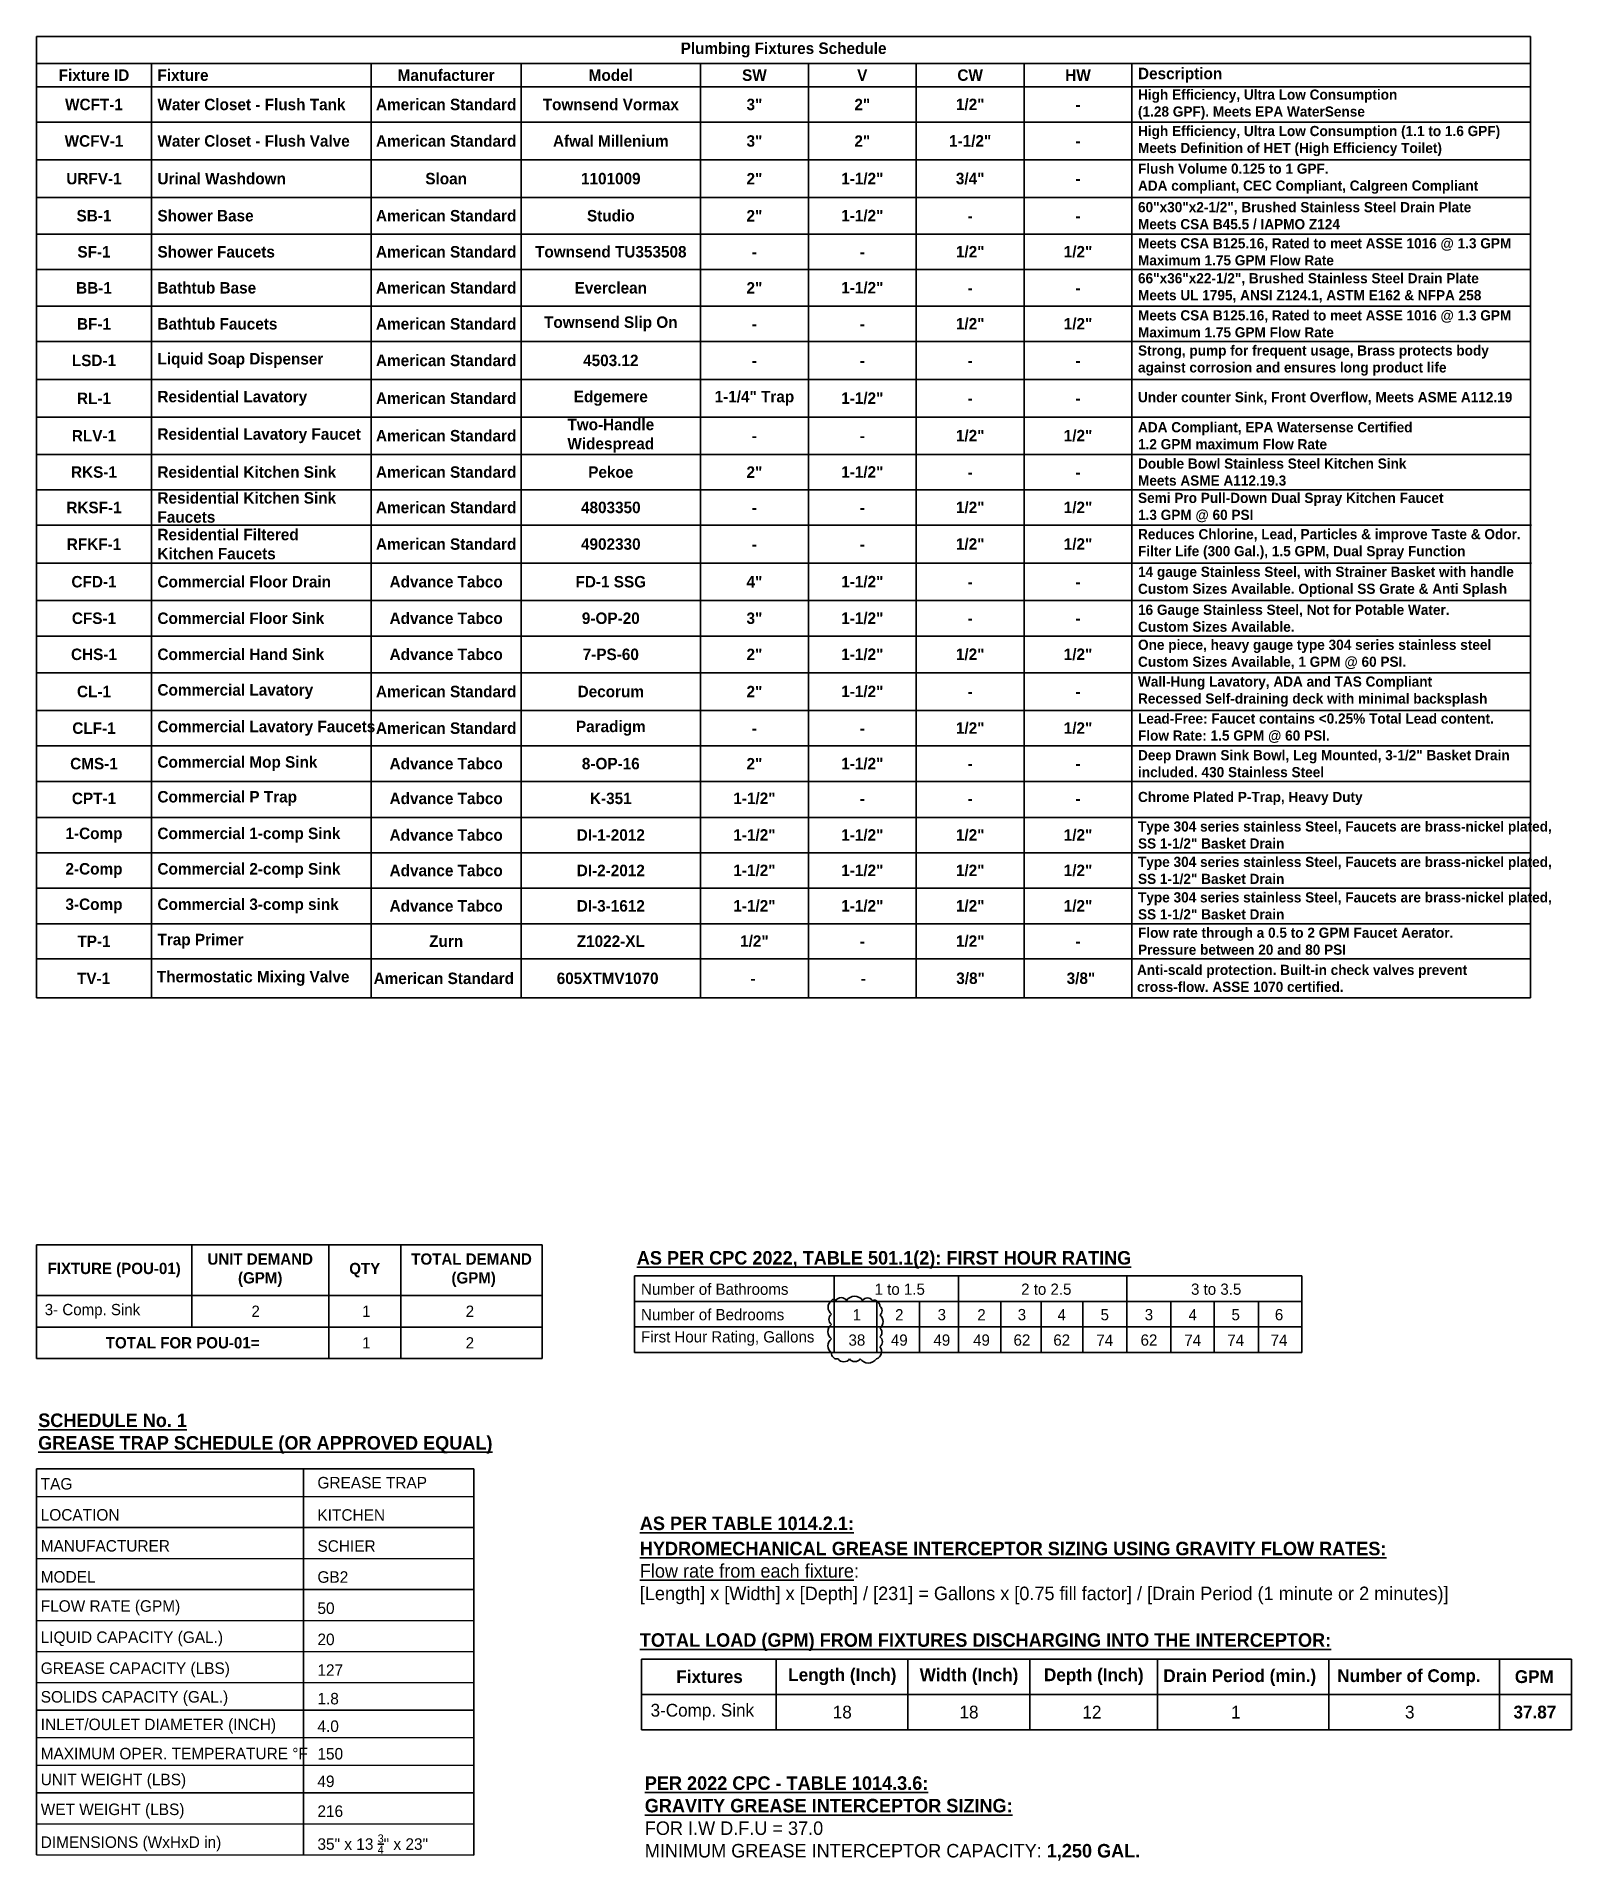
# Model space of a CAD drawing. Header units: inches. Extents: x 2025 to 34930, y -6955 to 4650.
# Drawn here: x 6709 to 7390, y -2578 to -1769 of the extents above; entities that cross this region are included whole.
import ezdxf

# ---------------------------------------------------------------- set-up
doc = ezdxf.new("R2010")
doc.units = ezdxf.units.IN
doc.header["$MEASUREMENT"] = 0
doc.layers.add('PDF-TEXT', color=7, linetype='Continuous', lineweight=35)
doc.styles.add('BOO', font='GOTHIC.TTF', dxfattribs={"height": 6})
doc.styles.add('Century Gothic_B', font='GOTHICB.TTF', dxfattribs={"height": 6.659722})
doc.styles.get("Standard").update_dxf_attribs({"font": 'arial.ttf'})

msp = doc.modelspace()

# ---------------------------------------------------------------- texts
at = {"layer": 'PDF-TEXT', "style": 'Century Gothic_B'}
for s, insert, char_height, width, attachment_point in [('Plumbing Fixtures Schedule', (7040.83, -1775.03), 5.0787, 662.76, 5), ('{\\fCentury Gothic|b1|i0|c0;Fixture ID', (6734.93, -1786.21), 5.0787, 45.5872, 5), ('{\\fCentury Gothic|b1|i0|c0;Fixture', (6763.09, -1786.21), 5.0787, 99.68, 4), ('{\\fCentury Gothic|b1|i0|c0;Manufacturer', (6891.16, -1786.21), 5.0787, 61.1311, 5), ('{\\fCentury Gothic|b1|i0|c0;Model', (6964.19, -1786.21), 5.0787, 74.188, 5), ('{\\fCentury Gothic|b1|i0|c0;SW', (7027.9, -1786.21), 5.0787, 42.4784, 5), ('{\\fCentury Gothic|b1|i0|c0;V', (7075.75, -1786.21), 5.0787, 42.4784, 5), ('{\\fCentury Gothic|b1|i0|c0;CW', (7123.6, -1786.21), 5.0787, 42.4784, 5), ('{\\fCentury Gothic|b1|i0|c0;HW', (7171.45, -1786.21), 5.0787, 42.4784, 5), ('{\\fCentury Gothic|b1|i0|c0;Description', (7198.06, -1786.21), 5.0787, 187.3476, 4), ('{\\fCentury Gothic|b1|i0|c0;1/2"', (7123.6, -1799.22), 5.0787, 42.4784, 5), ('High Efficiency, Ultra Low Consumption (1.28 GPF). Meets EPA WaterSense', (7198.06, -1799.25), 4.5144, 123.6097, 4), ('{\\fCentury Gothic|b1|i0|c0;WCFT-1', (6734.93, -1799.22), 5.0787, 45.5872, 5), ('{\\fCentury Gothic|b1|i0|c0;Water Closet - Flush Tank', (6763.09, -1799.22), 5.0787, 99.68, 4), ('{\\fCentury Gothic|b1|i0|c0;American Standard', (6891.16, -1799.22), 5.0787, 61.1311, 5), ('{\\fCentury Gothic|b1|i0|c0;Townsend Vormax', (6964.19, -1799.22), 5.0787, 74.188, 5), ('{\\fCentury Gothic|b1|i0|c0;3"', (7027.9, -1799.22), 5.0787, 42.4784, 5), ('{\\fCentury Gothic|b1|i0|c0;2"', (7075.75, -1799.22), 5.0787, 42.4784, 5), ('{\\fCentury Gothic|b1|i0|c0;-', (7171.45, -1799.22), 5.0787, 42.4784, 5), ('{\\fCentury Gothic|b1|i0|c0;1-1/2"', (7123.6, -1815.42), 5.0787, 42.4784, 5), ('High Efficiency, Ultra Low Consumption (1.1 to 1.6 GPF)^JMeets Definition of HET (High Efficiency Toilet)', (7198.06, -1815.42), 4.5144, 187.3476, 4), ('{\\fCentury Gothic|b1|i0|c0;WCFV-1', (6734.93, -1815.42), 5.0787, 45.5872, 5), ('{\\fCentury Gothic|b1|i0|c0;Water Closet - Flush Valve', (6763.09, -1815.42), 5.0787, 99.68, 4), ('{\\fCentury Gothic|b1|i0|c0;American Standard', (6891.16, -1815.42), 5.0787, 61.1311, 5), ('{\\fCentury Gothic|b1|i0|c0;Afwal Millenium', (6964.19, -1815.42), 5.0787, 74.188, 5), ('{\\fCentury Gothic|b1|i0|c0;3"', (7027.9, -1815.42), 5.0787, 42.4784, 5), ('{\\fCentury Gothic|b1|i0|c0;2"', (7075.75, -1815.42), 5.0787, 42.4784, 5), ('{\\fCentury Gothic|b1|i0|c0;-', (7171.45, -1815.42), 5.0787, 42.4784, 5), ('{\\fCentury Gothic|b1|i0|c0;Flush Volume 0.125 to 1 GPF. ^JADA compliant, CEC Compliant, Calgreen Compliant', (7198.06, -1832.12), 4.5144, 187.3476, 4), ('{\\fCentury Gothic|b1|i0|c0;URFV-1', (6734.93, -1832.12), 5.0787, 45.5872, 5), ('{\\fCentury Gothic|b1|i0|c0;Urinal Washdown', (6763.09, -1832.12), 5.0787, 99.68, 4), ('{\\fCentury Gothic|b1|i0|c0;Sloan', (6891.16, -1832.12), 5.0787, 61.1311, 5), ('{\\fCentury Gothic|b1|i0|c0;1101009', (6964.19, -1832.12), 5.0787, 74.188, 5), ('{\\fCentury Gothic|b1|i0|c0;2"', (7027.9, -1832.12), 5.0787, 42.4784, 5), ('{\\fCentury Gothic|b1|i0|c0;1-1/2"', (7075.75, -1832.12), 5.0787, 42.4784, 5), ('{\\fCentury Gothic|b1|i0|c0;3/4"', (7123.6, -1832.12), 5.0787, 42.4784, 5), ('{\\fCentury Gothic|b1|i0|c0;-', (7171.45, -1832.12), 5.0787, 42.4784, 5), ('{\\fCentury Gothic|b1|i0|c0;60"x30"x2-1/2", Brushed Stainless Steel Drain Plate^JMeets CSA B45.5 / IAPMO Z124', (7198.06, -1848.57), 4.5144, 187.3476, 4), ('{\\fCentury Gothic|b1|i0|c0;SB-1', (6734.93, -1848.57), 5.0787, 45.5872, 5), ('{\\fCentury Gothic|b1|i0|c0;Shower Base', (6763.09, -1848.57), 5.0787, 99.68, 4), ('{\\fCentury Gothic|b1|i0|c0;American Standard', (6891.16, -1848.57), 5.0787, 61.1311, 5), ('{\\fCentury Gothic|b1|i0|c0;Studio', (6964.19, -1848.57), 5.0787, 74.188, 5), ('{\\fCentury Gothic|b1|i0|c0;2"', (7027.9, -1848.57), 5.0787, 42.4784, 5), ('{\\fCentury Gothic|b1|i0|c0;1-1/2"', (7075.75, -1848.57), 5.0787, 42.4784, 5), ('{\\fCentury Gothic|b1|i0|c0;-', (7123.6, -1848.57), 5.0787, 42.4784, 5), ('{\\fCentury Gothic|b1|i0|c0;-', (7171.45, -1848.57), 5.0787, 42.4784, 5), ('{\\fCentury Gothic|b1|i0|c0;Meets CSA B125.16, Rated to meet ASSE 1016 @ 1.3 GPM^JMaximum 1.75 GPM Flow Rate', (7198.06, -1864.58), 4.5144, 187.3476, 4), ('{\\fCentury Gothic|b1|i0|c0;SF-1', (6734.93, -1864.58), 5.0787, 45.5872, 5), ('{\\fCentury Gothic|b1|i0|c0;Shower Faucets', (6763.09, -1864.58), 5.0787, 99.68, 4), ('{\\fCentury Gothic|b1|i0|c0;American Standard', (6891.16, -1864.58), 5.0787, 61.1311, 5), ('{\\fCentury Gothic|b1|i0|c0;Townsend TU353508', (6964.19, -1864.58), 5.0787, 74.188, 5), ('{\\fCentury Gothic|b1|i0|c0;-', (7027.9, -1864.58), 5.0787, 42.4784, 5), ('{\\fCentury Gothic|b1|i0|c0;-', (7075.75, -1864.58), 5.0787, 42.4784, 5), ('{\\fCentury Gothic|b1|i0|c0;1/2"', (7123.6, -1864.58), 5.0787, 42.4784, 5), ('{\\fCentury Gothic|b1|i0|c0;1/2"', (7171.45, -1864.58), 5.0787, 42.4784, 5), ('{\\fCentury Gothic|b1|i0|c0;66"x36"x22-1/2", Brushed Stainless Steel Drain Plate^JMeets UL 1795, ANSI Z124.1, ASTM E162 & NFPA 258', (7198.06, -1880.55), 4.5144, 187.3476, 4), ('{\\fCentury Gothic|b1|i0|c0;BB-1', (6734.93, -1880.55), 5.0787, 45.5872, 5), ('{\\fCentury Gothic|b1|i0|c0;Bathtub Base', (6763.09, -1880.55), 5.0787, 99.68, 4), ('{\\fCentury Gothic|b1|i0|c0;American Standard', (6891.16, -1880.55), 5.0787, 61.1311, 5), ('{\\fCentury Gothic|b1|i0|c0;Everclean', (6964.19, -1880.55), 5.0787, 74.188, 5), ('{\\fCentury Gothic|b1|i0|c0;2"', (7027.9, -1880.55), 5.0787, 42.4784, 5), ('{\\fCentury Gothic|b1|i0|c0;1-1/2"', (7075.75, -1880.55), 5.0787, 42.4784, 5), ('{\\fCentury Gothic|b1|i0|c0;-', (7123.6, -1880.55), 5.0787, 42.4784, 5), ('{\\fCentury Gothic|b1|i0|c0;-', (7171.45, -1880.55), 5.0787, 42.4784, 5), ('{\\fCentury Gothic|b1|i0|c0;Townsend Slip On', (6964.19, -1896.53), 5.0787, 74.188, 5), ('{\\fCentury Gothic|b1|i0|c0;Meets CSA B125.16, Rated to meet ASSE 1016 @ 1.3 GPM^JMaximum 1.75 GPM Flow Rate', (7198.06, -1896.53), 4.5144, 187.3476, 4), ('{\\fCentury Gothic|b1|i0|c0;BF-1', (6734.93, -1896.53), 5.0787, 45.5872, 5), ('{\\fCentury Gothic|b1|i0|c0;Bathtub Faucets', (6763.09, -1896.53), 5.0787, 99.68, 4), ('{\\fCentury Gothic|b1|i0|c0;American Standard', (6891.16, -1896.53), 5.0787, 61.1311, 5), ('{\\fCentury Gothic|b1|i0|c0;-', (7027.9, -1896.53), 5.0787, 42.4784, 5), ('{\\fCentury Gothic|b1|i0|c0;-', (7075.75, -1896.53), 5.0787, 42.4784, 5), ('{\\fCentury Gothic|b1|i0|c0;1/2"', (7123.6, -1896.53), 5.0787, 42.4784, 5), ('{\\fCentury Gothic|b1|i0|c0;1/2"', (7171.45, -1896.53), 5.0787, 42.4784, 5), ('{\\fCentury Gothic|b1|i0|c0;Liquid Soap Dispenser', (6763.09, -1912.77), 5.0787, 99.68, 4), ('{\\fCentury Gothic|b1|i0|c0;Strong, pump for frequent usage, Brass protects body^Jagainst corrosion and ensures long product life', (7198.06, -1912.77), 4.5144, 187.3476, 4), ('{\\fCentury Gothic|b1|i0|c0;LSD-1', (6734.93, -1912.77), 5.0787, 45.5872, 5), ('{\\fCentury Gothic|b1|i0|c0;American Standard', (6891.16, -1912.77), 5.0787, 61.1311, 5), ('{\\fCentury Gothic|b1|i0|c0;4503.12', (6964.19, -1912.77), 5.0787, 74.188, 5), ('{\\fCentury Gothic|b1|i0|c0;-', (7027.9, -1912.77), 5.0787, 42.4784, 5), ('{\\fCentury Gothic|b1|i0|c0;-', (7075.75, -1912.77), 5.0787, 42.4784, 5), ('{\\fCentury Gothic|b1|i0|c0;-', (7123.6, -1912.77), 5.0787, 42.4784, 5), ('{\\fCentury Gothic|b1|i0|c0;-', (7171.45, -1912.77), 5.0787, 42.4784, 5), ('{\\fCentury Gothic|b1|i0|c0;RL-1', (6734.93, -1929.54), 5.0787, 45.5872, 5), ('{\\fCentury Gothic|b1|i0|c0;Residential Lavatory', (6763.09, -1929.54), 5.0787, 99.68, 4), ('{\\fCentury Gothic|b1|i0|c0;American Standard', (6891.16, -1929.54), 5.0787, 61.1311, 5), ('{\\fCentury Gothic|b1|i0|c0;Edgemere', (6964.19, -1929.54), 5.0787, 74.188, 5), ('{\\fCentury Gothic|b1|i0|c0;1-1/4" Trap', (7027.9, -1929.54), 5.0787, 42.4784, 5), ('{\\fCentury Gothic|b1|i0|c0;1-1/2"', (7075.75, -1929.54), 5.0787, 42.4784, 5), ('{\\fCentury Gothic|b1|i0|c0;-', (7123.6, -1929.54), 5.0787, 42.4784, 5), ('{\\fCentury Gothic|b1|i0|c0;-', (7171.45, -1929.54), 5.0787, 42.4784, 5), ('{\\fCentury Gothic|b1|i0|c0;Under counter Sink, Front Overflow, Meets ASME A112.19', (7198.06, -1929.54), 4.5144, 187.3476, 4), ('{\\fCentury Gothic|b1|i0|c0;Two-Handle^JWidespread', (6964.19, -1946.16), 5.0787, 74.188, 5), ('{\\fCentury Gothic|b1|i0|c0;ADA Compliant, EPA Watersense Certified^J1.2 GPM maximum Flow Rate', (7198.06, -1946.16), 4.5144, 187.3476, 4), ('{\\fCentury Gothic|b1|i0|c0;RLV-1', (6734.93, -1946.16), 5.0787, 45.5872, 5), ('Residential Lavatory Faucet', (6763.09, -1946.16), 5.0787, 99.68, 4), ('{\\fCentury Gothic|b1|i0|c0;American Standard', (6891.16, -1946.16), 5.0787, 61.1311, 5), ('{\\fCentury Gothic|b1|i0|c0;-', (7027.9, -1946.16), 5.0787, 42.4784, 5), ('{\\fCentury Gothic|b1|i0|c0;-', (7075.75, -1946.16), 5.0787, 42.4784, 5), ('{\\fCentury Gothic|b1|i0|c0;1/2"', (7123.6, -1946.16), 5.0787, 42.4784, 5), ('{\\fCentury Gothic|b1|i0|c0;1/2"', (7171.45, -1946.16), 5.0787, 42.4784, 5), ('{\\fCentury Gothic|b1|i0|c0;Double Bowl Stainless Steel Kitchen Sink^JMeets ASME A112.19.3', (7198.06, -1962.29), 4.5144, 187.3476, 4), ('{\\fCentury Gothic|b1|i0|c0;RKS-1', (6734.93, -1962.29), 5.0787, 45.5872, 5), ('{\\fCentury Gothic|b1|i0|c0;Residential Kitchen Sink', (6763.09, -1962.29), 5.0787, 99.68, 4), ('{\\fCentury Gothic|b1|i0|c0;American Standard', (6891.16, -1962.29), 5.0787, 61.1311, 5), ('{\\fCentury Gothic|b1|i0|c0;Pekoe', (6964.19, -1962.29), 5.0787, 74.188, 5), ('{\\fCentury Gothic|b1|i0|c0;2"', (7027.9, -1962.29), 5.0787, 42.4784, 5), ('{\\fCentury Gothic|b1|i0|c0;1-1/2"', (7075.75, -1962.29), 5.0787, 42.4784, 5), ('{\\fCentury Gothic|b1|i0|c0;-', (7123.6, -1962.29), 5.0787, 42.4784, 5), ('{\\fCentury Gothic|b1|i0|c0;-', (7171.45, -1962.29), 5.0787, 42.4784, 5), ('{\\fCentury Gothic|b1|i0|c0;Residential Kitchen Sink Faucets', (6763.09, -1978), 5.0787, 99.68, 4), ('{\\fCentury Gothic|b1|i0|c0;Semi Pro Pull-Down Dual Spray Kitchen Faucet^J1.3 GPM @ 60 PSI', (7198.06, -1978), 4.5144, 187.3476, 4), ('{\\fCentury Gothic|b1|i0|c0;RKSF-1', (6734.93, -1978), 5.0787, 45.5872, 5), ('{\\fCentury Gothic|b1|i0|c0;American Standard', (6891.16, -1978), 5.0787, 61.1311, 5), ('{\\fCentury Gothic|b1|i0|c0;4803350', (6964.19, -1978), 5.0787, 74.188, 5), ('{\\fCentury Gothic|b1|i0|c0;-', (7027.9, -1978), 5.0787, 42.4784, 5), ('{\\fCentury Gothic|b1|i0|c0;-', (7075.75, -1978), 5.0787, 42.4784, 5), ('{\\fCentury Gothic|b1|i0|c0;1/2"', (7123.6, -1978), 5.0787, 42.4784, 5), ('{\\fCentury Gothic|b1|i0|c0;1/2"', (7171.45, -1978), 5.0787, 42.4784, 5), ('Residential Filtered Kitchen Faucets', (6763.09, -1994.24), 5.0787, 86.355, 4), ('Reduces Chlorine, Lead, Particles & improve Taste & Odor. Filter Life (300 Gal.), 1.5 GPM, Dual Spray Function', (7198.06, -1994.24), 4.5144, 173.0087, 4), ('{\\fCentury Gothic|b1|i0|c0;RFKF-1', (6734.93, -1994.24), 5.0787, 45.5872, 5), ('{\\fCentury Gothic|b1|i0|c0;American Standard', (6891.16, -1994.24), 5.0787, 61.1311, 5), ('{\\fCentury Gothic|b1|i0|c0;4902330', (6964.19, -1994.24), 5.0787, 74.188, 5), ('{\\fCentury Gothic|b1|i0|c0;-', (7027.9, -1994.24), 5.0787, 42.4784, 5), ('{\\fCentury Gothic|b1|i0|c0;-', (7075.75, -1994.24), 5.0787, 42.4784, 5), ('{\\fCentury Gothic|b1|i0|c0;1/2"', (7123.6, -1994.24), 5.0787, 42.4784, 5), ('{\\fCentury Gothic|b1|i0|c0;1/2"', (7171.45, -1994.24), 5.0787, 42.4784, 5), ('{\\fCentury Gothic|b1|i0|c0;14 gauge Stainless Steel, with Strainer Basket with handle^JCustom Sizes Available. Optional SS Grate & Anti Splash', (7198.06, -2010.94), 4.5144, 187.3476, 4), ('{\\fCentury Gothic|b1|i0|c0;CFD-1', (6734.93, -2010.94), 5.0787, 45.5872, 5), ('{\\fCentury Gothic|b1|i0|c0;Commercial Floor Drain', (6763.09, -2010.94), 5.0787, 99.68, 4), ('{\\fCentury Gothic|b1|i0|c0;Advance Tabco', (6891.16, -2010.94), 5.0787, 61.1311, 5), ('{\\fCentury Gothic|b1|i0|c0;FD-1 SSG', (6964.19, -2010.94), 5.0787, 74.188, 5), ('{\\fCentury Gothic|b1|i0|c0;4"', (7027.9, -2010.94), 5.0787, 42.4784, 5), ('{\\fCentury Gothic|b1|i0|c0;1-1/2"', (7075.75, -2010.94), 5.0787, 42.4784, 5), ('{\\fCentury Gothic|b1|i0|c0;-', (7123.6, -2010.94), 5.0787, 42.4784, 5), ('{\\fCentury Gothic|b1|i0|c0;-', (7171.45, -2010.94), 5.0787, 42.4784, 5), ('{\\fCentury Gothic|b1|i0|c0;16 Gauge Stainless Steel, Not for Potable Water.^JCustom Sizes Available.', (7198.06, -2027.14), 4.5144, 187.3476, 4), ('{\\fCentury Gothic|b1|i0|c0;CFS-1', (6734.93, -2027.14), 5.0787, 45.5872, 5), ('{\\fCentury Gothic|b1|i0|c0;Commercial Floor Sink', (6763.09, -2027.14), 5.0787, 99.68, 4), ('{\\fCentury Gothic|b1|i0|c0;Advance Tabco', (6891.16, -2027.14), 5.0787, 61.1311, 5), ('{\\fCentury Gothic|b1|i0|c0;9-OP-20', (6964.19, -2027.14), 5.0787, 74.188, 5), ('{\\fCentury Gothic|b1|i0|c0;3"', (7027.9, -2027.14), 5.0787, 42.4784, 5), ('{\\fCentury Gothic|b1|i0|c0;1-1/2"', (7075.75, -2027.14), 5.0787, 42.4784, 5), ('{\\fCentury Gothic|b1|i0|c0;-', (7123.6, -2027.14), 5.0787, 42.4784, 5), ('{\\fCentury Gothic|b1|i0|c0;-', (7171.45, -2027.14), 5.0787, 42.4784, 5), ('{\\fCentury Gothic|b1|i0|c0;One piece, heavy gauge type 304 series stainless steel^JCustom Sizes Available, 1 GPM @ 60 PSI.', (7198.06, -2043.15), 4.5144, 187.3476, 4), ('{\\fCentury Gothic|b1|i0|c0;CHS-1', (6734.93, -2043.15), 5.0787, 45.5872, 5), ('{\\fCentury Gothic|b1|i0|c0;Commercial Hand Sink', (6763.09, -2043.15), 5.0787, 99.68, 4), ('{\\fCentury Gothic|b1|i0|c0;Advance Tabco', (6891.16, -2043.15), 5.0787, 61.1311, 5), ('{\\fCentury Gothic|b1|i0|c0;7-PS-60', (6964.19, -2043.15), 5.0787, 74.188, 5), ('{\\fCentury Gothic|b1|i0|c0;2"', (7027.9, -2043.15), 5.0787, 42.4784, 5), ('{\\fCentury Gothic|b1|i0|c0;1-1/2"', (7075.75, -2043.15), 5.0787, 42.4784, 5), ('{\\fCentury Gothic|b1|i0|c0;1/2"', (7123.6, -2043.15), 5.0787, 42.4784, 5), ('{\\fCentury Gothic|b1|i0|c0;1/2"', (7171.45, -2043.15), 5.0787, 42.4784, 5), ('{\\fCentury Gothic|b1|i0|c0;Wall-Hung Lavatory, ADA and TAS Compliant^JRecessed Self-draining deck with minimal backsplash', (7198.06, -2059.65), 4.5144, 187.3476, 4), ('{\\fCentury Gothic|b1|i0|c0;CL-1', (6734.93, -2059.65), 5.0787, 45.5872, 5), ('{\\fCentury Gothic|b1|i0|c0;Commercial Lavatory', (6763.09, -2059.65), 5.0787, 99.68, 4), ('{\\fCentury Gothic|b1|i0|c0;American Standard', (6891.16, -2059.65), 5.0787, 61.1311, 5), ('{\\fCentury Gothic|b1|i0|c0;Decorum', (6964.19, -2059.65), 5.0787, 74.188, 5), ('{\\fCentury Gothic|b1|i0|c0;2"', (7027.9, -2059.65), 5.0787, 42.4784, 5), ('{\\fCentury Gothic|b1|i0|c0;1-1/2"', (7075.75, -2059.65), 5.0787, 42.4784, 5), ('{\\fCentury Gothic|b1|i0|c0;-', (7123.6, -2059.65), 5.0787, 42.4784, 5), ('{\\fCentury Gothic|b1|i0|c0;-', (7171.45, -2059.65), 5.0787, 42.4784, 5), ('{\\fCentury Gothic|b1|i0|c0;Lead-Free: Faucet contains <0.25% Total Lead content.^JFlow Rate: 1.5 GPM @ 60 PSI.', (7198.06, -2075.89), 4.5144, 187.3476, 4), ('{\\fCentury Gothic|b1|i0|c0;CLF-1', (6734.93, -2075.89), 5.0787, 45.5872, 5), ('{\\fCentury Gothic|b1|i0|c0;Commercial Lavatory Faucets', (6763.09, -2075.89), 5.0787, 99.68, 4), ('{\\fCentury Gothic|b1|i0|c0;American Standard', (6891.16, -2075.89), 5.0787, 61.1311, 5), ('{\\fCentury Gothic|b1|i0|c0;Paradigm', (6964.19, -2075.89), 5.0787, 74.188, 5), ('{\\fCentury Gothic|b1|i0|c0;-', (7027.9, -2075.89), 5.0787, 42.4784, 5), ('{\\fCentury Gothic|b1|i0|c0;-', (7075.75, -2075.89), 5.0787, 42.4784, 5), ('{\\fCentury Gothic|b1|i0|c0;1/2"', (7123.6, -2075.89), 5.0787, 42.4784, 5), ('{\\fCentury Gothic|b1|i0|c0;1/2"', (7171.45, -2075.89), 5.0787, 42.4784, 5), ('{\\fCentury Gothic|b1|i0|c0;Deep Drawn Sink Bowl, Leg Mounted, 3-1/2" Basket Drain^Jincluded. 430 Stainless Steel  ', (7198.06, -2091.64), 4.5144, 187.3476, 4), ('{\\fCentury Gothic|b1|i0|c0;CMS-1', (6734.93, -2091.64), 5.0787, 45.5872, 5), ('{\\fCentury Gothic|b1|i0|c0;Commercial Mop Sink', (6763.09, -2091.64), 5.0787, 99.68, 4), ('{\\fCentury Gothic|b1|i0|c0;Advance Tabco', (6891.16, -2091.64), 5.0787, 61.1311, 5), ('{\\fCentury Gothic|b1|i0|c0;8-OP-16', (6964.19, -2091.64), 5.0787, 74.188, 5), ('{\\fCentury Gothic|b1|i0|c0;2"', (7027.9, -2091.64), 5.0787, 42.4784, 5), ('{\\fCentury Gothic|b1|i0|c0;1-1/2"', (7075.75, -2091.64), 5.0787, 42.4784, 5), ('{\\fCentury Gothic|b1|i0|c0;-', (7123.6, -2091.64), 5.0787, 42.4784, 5), ('{\\fCentury Gothic|b1|i0|c0;-', (7171.45, -2091.64), 5.0787, 42.4784, 5), ('{\\fCentury Gothic|b1|i0|c0;Commercial P Trap', (6763.09, -2107.06), 5.0787, 99.68, 4), ('{\\fCentury Gothic|b1|i0|c0;CPT-1', (6734.93, -2107.06), 5.0787, 45.5872, 5), ('{\\fCentury Gothic|b1|i0|c0;Advance Tabco', (6891.16, -2107.06), 5.0787, 61.1311, 5), ('{\\fCentury Gothic|b1|i0|c0;K-351', (6964.19, -2107.06), 5.0787, 74.188, 5), ('{\\fCentury Gothic|b1|i0|c0;1-1/2"', (7027.9, -2107.06), 5.0787, 42.4784, 5), ('{\\fCentury Gothic|b1|i0|c0;-', (7075.75, -2107.06), 5.0787, 42.4784, 5), ('{\\fCentury Gothic|b1|i0|c0;-', (7123.6, -2107.06), 5.0787, 42.4784, 5), ('{\\fCentury Gothic|b1|i0|c0;-', (7171.45, -2107.06), 5.0787, 42.4784, 5), ('{\\fCentury Gothic|b1|i0|c0;Chrome Plated P-Trap, Heavy Duty', (7198.06, -2107.06), 4.5144, 187.3476, 4), ('{\\fCentury Gothic|b1|i0|c0;1-Comp', (6734.93, -2123.31), 5.0787, 45.5872, 5), ('{\\fCentury Gothic|b1|i0|c0;Commercial 1-comp Sink', (6763.09, -2123.31), 5.0787, 99.68, 4), ('{\\fCentury Gothic|b1|i0|c0;Type 304 series stainless Steel, Faucets are brass-nickel plated, SS 1-1/2" Basket Drain', (7198.06, -2123.31), 4.5144, 187.3476, 4), ('{\\fCentury Gothic|b1|i0|c0;Advance Tabco', (6891.16, -2123.31), 5.0787, 61.1311, 5), ('{\\fCentury Gothic|b1|i0|c0;DI-1-2012', (6964.19, -2123.31), 5.0787, 74.188, 5), ('{\\fCentury Gothic|b1|i0|c0;1-1/2"', (7027.9, -2123.31), 5.0787, 42.4784, 5), ('{\\fCentury Gothic|b1|i0|c0;1-1/2"', (7075.75, -2123.31), 5.0787, 42.4784, 5), ('{\\fCentury Gothic|b1|i0|c0;1/2"', (7123.6, -2123.31), 5.0787, 42.4784, 5), ('{\\fCentury Gothic|b1|i0|c0;1/2"', (7171.45, -2123.31), 5.0787, 42.4784, 5), ('{\\fCentury Gothic|b1|i0|c0;2-Comp', (6734.93, -2139.03), 5.0787, 45.5872, 5), ('{\\fCentury Gothic|b1|i0|c0;Commercial 2-comp Sink', (6763.09, -2139.03), 5.0787, 99.68, 4), ('{\\fCentury Gothic|b1|i0|c0;Advance Tabco', (6891.16, -2139.03), 5.0787, 61.1311, 5), ('{\\fCentury Gothic|b1|i0|c0;1-1/2"', (7027.9, -2139.03), 5.0787, 42.4784, 5), ('{\\fCentury Gothic|b1|i0|c0;1-1/2"', (7075.75, -2139.03), 5.0787, 42.4784, 5), ('{\\fCentury Gothic|b1|i0|c0;1/2"', (7123.6, -2139.03), 5.0787, 42.4784, 5), ('{\\fCentury Gothic|b1|i0|c0;1/2"', (7171.45, -2139.03), 5.0787, 42.4784, 5), ('{\\fCentury Gothic|b1|i0|c0;Type 304 series stainless Steel, Faucets are brass-nickel plated, SS 1-1/2" Basket Drain', (7198.06, -2139.03), 4.5144, 187.3476, 4), ('{\\fCentury Gothic|b1|i0|c0;DI-2-2012', (6964.19, -2139.03), 5.0787, 74.188, 5), ('{\\fCentury Gothic|b1|i0|c0;3-Comp', (6734.93, -2154.75), 5.0787, 45.5872, 5), ('{\\fCentury Gothic|b1|i0|c0;Commercial 3-comp sink', (6763.09, -2154.75), 5.0787, 99.68, 4), ('{\\fCentury Gothic|b1|i0|c0;Advance Tabco', (6891.16, -2154.75), 5.0787, 61.1311, 5), ('{\\fCentury Gothic|b1|i0|c0;DI-3-1612', (6964.19, -2154.75), 5.0787, 74.188, 5), ('{\\fCentury Gothic|b1|i0|c0;1-1/2"', (7027.9, -2154.75), 5.0787, 42.4784, 5), ('{\\fCentury Gothic|b1|i0|c0;1-1/2"', (7075.75, -2154.75), 5.0787, 42.4784, 5), ('{\\fCentury Gothic|b1|i0|c0;1/2"', (7123.6, -2154.75), 5.0787, 42.4784, 5), ('{\\fCentury Gothic|b1|i0|c0;1/2"', (7171.45, -2154.75), 5.0787, 42.4784, 5), ('{\\fCentury Gothic|b1|i0|c0;Type 304 series stainless Steel, Faucets are brass-nickel plated, SS 1-1/2" Basket Drain', (7198.06, -2154.75), 4.5144, 187.3476, 4), ('{\\fCentury Gothic|b1|i0|c0;TP-1', (6734.93, -2170.41), 5.0787, 45.5872, 5), ('Trap Primer', (6763.09, -2170.41), 5.0787, 99.68, 4), ('{\\fCentury Gothic|b1|i0|c0;Zurn', (6891.16, -2170.41), 5.0787, 61.1311, 5), ('{\\fCentury Gothic|b1|i0|c0;Z1022-XL', (6964.19, -2170.41), 5.0787, 74.188, 5), ('{\\fCentury Gothic|b1|i0|c0;1/2"', (7027.9, -2170.41), 5.0787, 42.4784, 5), ('{\\fCentury Gothic|b1|i0|c0;1/2"', (7123.6, -2170.41), 5.0787, 42.4784, 5), ('Flow rate through a 0.5 to 2 GPM Faucet Aerator.^JPressure between 20 and 80 PSI', (7198.06, -2170.41), 4.5144, 187.3476, 4), ('{\\fCentury Gothic|b1|i0|c0;-', (7075.75, -2170.41), 5.0787, 42.4784, 5), ('{\\fCentury Gothic|b1|i0|c0;-', (7171.45, -2170.41), 5.0787, 42.4784, 5), ('TV-1', (6734.76, -2186.89), 5.062, 50.2131, 5), ('Thermostatic Mixing Valve', (6762.84, -2186.89), 5.0625, 109.7949, 4), ('{\\fCentury Gothic|b1|i0|c0;American Standard', (6890.11, -2186.89), 5.0787, 61.1311, 5), ('605XTMV1070', (6962.79, -2186.89), 5.0625, 81.7161, 5), ('3/8"', (7123.78, -2186.89), 5.079, 61.1311, 5), ('3/8"', (7172.74, -2186.89), 5.079, 61.1311, 5), ('Anti-scald protection. Built-in check valves prevent cross-flow. ASSE 1070 certified.', (7197.62, -2186.89), 4.5, 149.9158, 4), ('{\\fCentury Gothic|b1|i0|c0;-', (7027.28, -2186.89), 5.0625, 46.7888, 5), ('{\\fCentury Gothic|b1|i0|c0;-', (7076.24, -2186.89), 5.0625, 46.7888, 5), ('{\\fCentury Gothic|b0|i0|c0|p34;TAG}', (6711.31, -2411.13), 5.1094, 66.8783, 4), ('{\\fCentury Gothic|b0|i0|c0|p34;GREASE TRAP}', (6834.06, -2410.62), 5.1094, 57.9071, 4), ('{\\fCentury Gothic|b0|i0|c0|p34;LOCATION}', (6711.31, -2424.89), 5.1094, 66.8783, 4), ('{\\fCentury Gothic|b0|i0|c0|p34;KITCHEN}', (6834.06, -2424.96), 5.1094, 109.1531, 4), ('{\\fCentury Gothic|b0|i0|c0|p34;MANUFACTURER}', (6711.31, -2438.64), 5.1094, 66.8783, 4), ('{\\fCentury Gothic|b0|i0|c0|p34;SCHIER}', (6834.06, -2438.72), 5.1094, 54.2732, 4), ('{\\fCentury Gothic|b0|i0|c0|p34;MODEL}', (6711.31, -2452.4), 5.1094, 66.8783, 4), ('{\\fCentury Gothic|b0|i0|c0|p34;GB2}', (6834.06, -2452.47), 5.1094, 54.2732, 4), ('{\\fCentury Gothic|b0|i0|c0|p34;FLOW RATE (GPM)}', (6711.31, -2466.07), 5.1094, 88.1279, 4), ('{\\fCentury Gothic|b0|i0|c0|p34;50}', (6834.06, -2466.3), 5.1094, 54.2732, 4), ('{\\fCentury Gothic|b0|i0|c0|p34;LIQUID CAPACITY (GAL.)}', (6711.31, -2479.9), 5.1094, 88.1279, 4), ('{\\fCentury Gothic|b0|i0|c0|p34;20}', (6834.06, -2480.13), 5.1094, 54.2732, 4), ('{\\fCentury Gothic|b0|i0|c0|p34;GREASE CAPACITY (LBS)}', (6711.3, -2493.65), 5.1094, 114.0927, 4), ('\\pxt8;{\\fCentury Gothic|b0|i0|c0|p34;127}', (6834.05, -2493.72), 5.1094, 54.2732, 4), ('{\\fCentury Gothic|b0|i0|c0|p34;SOLIDS CAPACITY (GAL.)}', (6711.31, -2506.35), 5.1094, 114.0927, 4), ('\\pxt8;{\\fCentury Gothic|b0|i0|c0|p34;1.8}', (6834.06, -2506.43), 5.1094, 54.2732, 4), ('{\\fCentury Gothic|b0|i0|c0|p34;INLET/OULET DIAMETER (INCH)}', (6711.31, -2518.58), 5.1094, 114.0927, 4), ('\\pxt8;{\\fCentury Gothic|b0|i0|c0|p34;4.0}', (6834.06, -2518.65), 5.1094, 54.2732, 4), ('{\\fCentury Gothic|b0|i0|c0|p34;MAXIMUM OPER. TEMPERATURE %%DF}', (6711.29, -2530.8), 5.1094, 133.4807, 4), ('\\pxt8;{\\fCentury Gothic|b0|i0|c0|p34;150}', (6834.04, -2530.88), 5.1094, 54.2732, 4), ('{\\fCentury Gothic|b0|i0|c0|p34;UNIT WEIGHT (LBS)}', (6711.28, -2543.03), 5.1094, 114.0927, 4), ('\\pxt8;{\\fCentury Gothic|b0|i0|c0|p34;49}', (6834.03, -2543.1), 5.1094, 54.2732, 4), ('{\\H0.90094x;\\LPER 2022 CPC - TABLE 1014.3.6:\\PGRAVITY GREASE INTERCEPTOR SIZING:\\H1.10995x;\\P\\fCentury Gothic|b0|i0|c0|p34;\\H0.90094x;\\lFOR I.W D.F.U = 37.0\\PMINIMUM GREASE INTERCEPTOR CAPACITY: \\fCentury Gothic|b1|i0|c0|p34;1,250 GAL.}', (6979.28, -2540.85), 6.6597, 242.5375, 1), ('{\\fCentury Gothic|b0|i0|c0|p34;WET WEIGHT (LBS)}', (6711.3, -2556.26), 5.1094, 112.2362, 4), ('{\\fCentury Gothic|b0|i0|c0|p34;216}', (6834.05, -2556.34), 5.1094, 54.2732, 4), ('{\\fCentury Gothic|b0|i0|c0|p34;DIMENSIONS (WxHxD in)}', (6711.3, -2570.83), 5.1094, 118.7504, 4), ('\\A1;\\pxt2;{\\fCentury Gothic|b0|i0|c0|p34;35" x 13 \\H0.7x;\\S3/4;\\H1.42857x;" x 23"}', (6834.05, -2570.91), 5.1094, 54.2732, 4)]:
    msp.add_mtext(s, dxfattribs=dict(at, insert=insert, char_height=char_height, width=width, attachment_point=attachment_point))
at = {"layer": 'PDF-TEXT'}
for s, insert, char_height, width, attachment_point in [('{\\fCentury Gothic|b1|i0|c0|p34;FIXTURE (POU-01)}', (6743.86, -2316.3), 5, 68.8345, 5), ('{\\fCentury Gothic|b1|i0|c0|p34;UNIT DEMAND (GPM)}', (6808.67, -2316.3), 5, 60.7752, 5), ('{\\fCentury Gothic|b1|i0|c0;QTY', (6855.04, -2316.3), 5, 31.9642, 5), ('{\\fCentury Gothic|b1|i0|c0|p34;TOTAL DEMAND\\P (GPM)}', (6902.42, -2316.3), 5, 62.7917, 5), ('{\\fCentury Gothic|b0|i0|c0|p34;Number of\\~Bathrooms}', (6977.59, -2327.32), 5, 118.5399, 7), ('{\\fCentury Gothic|b0|i0|c0;1 to 1.5', (7092.37, -2327.32), 5, 139.9997, 8), ('{\\fCentury Gothic|b0|i0|c0;2 to 2.5', (7157.37, -2327.32), 5, 117.7869, 8), ('{\\fCentury Gothic|b0|i0|c0;3 to 3.5', (7232.73, -2327.32), 5, 117.7869, 8), ('{\\fCentury Gothic|b0|i0|c0|p34;3- Comp. Sink}', (6713.09, -2334.54), 5, 87.9211, 4), ('{\\fCentury Gothic|b0|i0|c0|p34;2}', (6806.64, -2334.54), 5, 67.6939, 5), ('{\\fCentury Gothic|b0|i0|c0|p34;1}', (6855.76, -2334.54), 5, 34.8246, 5), ('{\\fCentury Gothic|b0|i0|c0|p34;2}', (6901.69, -2334.54), 5, 88.7639, 5), ('{\\fCentury Gothic|b0|i0|c0;Number of Bedrooms', (6977.59, -2338.61), 5, 118.5399, 7), ('{\\fCentury Gothic|b0|i0|c0;1', (7073.36, -2338.61), 5, 78.2019, 8), ('{\\fCentury Gothic|b0|i0|c0;2', (7092.16, -2338.61), 5, 25.0902, 8), ('{\\fCentury Gothic|b0|i0|c0|p34;3}', (7111.02, -2338.61), 5, 25.0902, 8), ('{\\fCentury Gothic|b0|i0|c0;2', (7128.63, -2338.61), 5, 25.0902, 8), ('{\\fCentury Gothic|b0|i0|c0;3', (7146.56, -2338.61), 5, 25.0902, 8), ('{\\fCentury Gothic|b0|i0|c0;4', (7164.23, -2338.61), 5, 25.0902, 8), ('{\\fCentury Gothic|b0|i0|c0;5', (7183.32, -2338.61), 5, 25.0902, 8), ('{\\fCentury Gothic|b0|i0|c0|p34;3}', (7202.92, -2338.61), 5, 25.0902, 8), ('{\\fCentury Gothic|b0|i0|c0;4', (7222.33, -2338.61), 5, 25.0902, 8), ('{\\fCentury Gothic|b0|i0|c0;5', (7241.4, -2338.61), 5, 25.0902, 8), ('{\\fCentury Gothic|b0|i0|c0;6', (7260.63, -2338.61), 5, 25.0902, 8), ('{\\fCentury Gothic|b1|i0|c0|p34;TOTAL FOR POU-01=}', (6774.25, -2348.56), 5, 129.6098, 5), ('{\\fCentury Gothic|b0|i0|c0|p34;1}', (6855.76, -2348.56), 5, 34.8246, 5), ('{\\fCentury Gothic|b0|i0|c0|p34;2}', (6901.69, -2348.56), 5, 60.7647, 5), ('{\\fCentury Gothic|b0|i0|c0|p34;First Hour Rating,\\~Gallons}', (6977.59, -2349.89), 5, 118.5399, 7), ('{\\fCentury Gothic|b0|i0|c0;38', (7073.36, -2349.89), 5, 78.2019, 8), ('{\\fCentury Gothic|b0|i0|c0;49', (7092.16, -2349.89), 5, 25.0902, 8), ('{\\fCentury Gothic|b0|i0|c0;49', (7111.02, -2349.89), 5, 25.0902, 8), ('{\\fCentury Gothic|b0|i0|c0;49', (7128.63, -2349.89), 5, 25.0902, 8), ('{\\fCentury Gothic|b0|i0|c0;62', (7146.56, -2349.89), 5, 25.0902, 8), ('{\\fCentury Gothic|b0|i0|c0;62', (7164.23, -2349.89), 5, 25.0902, 8), ('{\\fCentury Gothic|b0|i0|c0;74', (7183.32, -2349.89), 5, 25.0902, 8), ('{\\fCentury Gothic|b0|i0|c0;62', (7202.92, -2349.89), 5, 25.0902, 8), ('{\\fCentury Gothic|b0|i0|c0;74', (7222.33, -2349.89), 5, 25.0902, 8), ('{\\fCentury Gothic|b0|i0|c0;74', (7241.4, -2349.89), 5, 25.0902, 8), ('{\\fCentury Gothic|b0|i0|c0;74', (7260.63, -2349.89), 5, 25.0902, 8), ('{\\fCentury Gothic|b0|i0|c0|p34;\\LFlow rate from each fixture\\l:\\P[Length] x [Width] x [Depth] / [231] = Gallons x [0.75 fill factor] / [Drain\\~Period (1 minute or 2 minutes)]}', (6977.07, -2455.61), 6, 404.0016, 4), ('{\\fCentury Gothic|b1|i0|c0|p34;\\LTOTAL LOAD (GPM) FROM FIXTURES DISCHARGING INTO THE INTERCEPTOR:}', (6977.07, -2485.2), 6, 301.3685, 7), ('{\\fCentury Gothic|b1|i0|c0|p34;Fixtures}', (6993.26, -2496.67), 5.6663, 91.907, 4), ('{\\fCentury Gothic|b1|i0|c0;Length (Inch)', (7066.89, -2496.67), 5.6663, 93.7957, 5), ('{\\fCentury Gothic|b1|i0|c0;Width (Inch)', (7123.1, -2496.67), 5.6663, 121.1827, 5), ('{\\fCentury Gothic|b1|i0|c0;Depth (Inch)', (7178.45, -2496.67), 5.6663, 130.6265, 5), ('{\\fCentury Gothic|b1|i0|c0|p34;Drain Period (min.)}', (7209.3, -2497.06), 5.6663, 104.9577, 4), ('{\\fCentury Gothic|b1|i0|c0|p34;Number of Comp.}', (7286.46, -2497.06), 5.6663, 104.9577, 4), ('{\\fCentury Gothic|b1|i0|c0;GPM', (7373.85, -2496.67), 5.6663, 144.7922, 5), ('{\\fCentury Gothic|b0|i0|c0|p34;3-Comp. Sink}', (6981.84, -2512.39), 5.6663, 91.907, 4), ('{\\fCentury Gothic|b0|i0|c0|p34;18}', (7066.89, -2512.39), 5.6663, 93.7957, 5), ('{\\fCentury Gothic|b0|i0|c0|p34;18}', (7123.1, -2512.39), 5.6663, 121.1827, 5), ('{\\fCentury Gothic|b0|i0|c0|p34;12}', (7177.64, -2512.39), 5.6663, 130.6265, 5), ('{\\fCentury Gothic|b0|i0|c0|p34;1}', (7241.46, -2512.39), 5.6663, 63.5756, 5), ('{\\fCentury Gothic|b0|i0|c0|p34;3}', (7318.62, -2512.39), 5.6663, 63.5756, 5), ('{\\fCentury Gothic|b1|i0|c0|p34;37.87}', (7364.64, -2512.39), 5.6663, 20.0846, 4)]:
    msp.add_mtext(s, dxfattribs=dict(at, insert=insert, char_height=char_height, width=width, attachment_point=attachment_point))
at = {"layer": 'PDF-TEXT', "char_height": 6, "attachment_point": 1, "line_spacing_factor": 1.116804, "style": 'BOO'}
for s, insert in [('{\\fCentury Gothic|b1|i0|c0|p34;\\LAS PER CPC 2022, TABLE 501.1(2): FIRST HOUR RATING}', (6975.73, -2307.84)), ('\\pxa0.41152,sm1;{\\fCentury Gothic|b1|i0|c0|p34;\\LSCHEDULE No. 1\\l\\P\\pa0.25,s*;\\LGREASE TRAP SCHEDULE (OR APPROVED EQUAL)}', (6710.19, -2379.91)), ('{\\fCentury Gothic|b1|i0|c0|p34;\\LAS PER TABLE 1014.2.1: \\PHYDROMECHANICAL GREASE INTERCEPTOR SIZING USING GRAVITY FLOW RATES:}', (6977.07, -2425.63))]:
    msp.add_mtext(s, dxfattribs=dict(at, insert=insert))

# ---------------------------------------------------------------- linework, layer by layer
at = {"layer": 'PDF-TEXT'}
for p, q in [((6709.45, -1769.03), (7372.21, -1769.03)), ((6709.45, -1769.03), (6709.45, -2195.57)), ((7372.21, -1769.03), (7372.21, -2195.57)), ((6709.45, -1781.04), (7372.21, -1781.04)), ((6760.41, -1781.04), (6760.41, -2195.57)), ((6857.91, -1781.04), (6857.91, -2195.59)), ((6924.41, -1781.04), (6924.41, -2195.57)), ((7003.97, -1781.04), (7003.97, -2195.57)), ((7051.82, -1781.04), (7051.82, -2195.57)), ((7099.67, -1781.04), (7099.67, -2195.57)), ((7147.52, -1781.04), (7147.52, -2195.57)), ((7195.37, -1781.04), (7195.37, -2195.57)), ((6709.45, -1791.38), (7372.21, -1791.38)), ((6709.45, -1807.06), (7372.21, -1807.06)), ((6709.45, -1823.79), (7372.21, -1823.79)), ((6709.45, -1823.79), (7372.21, -1823.79)), ((6709.45, -1840.45), (7372.21, -1840.45)), ((6709.45, -1856.7), (7372.21, -1856.7)), ((6709.45, -1872.46), (7372.21, -1872.46)), ((6709.45, -1888.65), (7372.21, -1888.65)), ((6709.45, -1904.4), (7372.21, -1904.4)), ((6709.45, -1921.13), (7372.21, -1921.13)), ((6709.45, -1937.86), (7372.21, -1937.86)), ((6709.45, -1954.45), (7372.21, -1954.45)), ((6709.45, -1970.12), (7372.21, -1970.12)), ((6709.45, -1985.88), (7372.57, -1985.88)), ((6709.45, -2002.61), (7372.57, -2002.61)), ((6709.45, -2019.27), (7372.21, -2019.27)), ((6709.45, -2035.01), (7372.21, -2035.01)), ((6709.45, -2051.29), (7372.21, -2051.29)), ((6709.45, -2068.02), (7372.21, -2068.02)), ((6709.45, -2083.77), (7372.21, -2083.77)), ((6709.45, -2099.52), (7372.21, -2099.52)), ((6709.45, -2115.45), (7372.21, -2115.45)), ((6709.45, -2131.17), (7372.21, -2131.17)), ((6709.45, -2146.89), (7372.21, -2146.89)), ((6709.45, -2162.61), (7372.21, -2162.61)), ((6709.45, -2178.21), (7372.21, -2178.21)), ((6709.45, -2195.57), (7372.21, -2195.57)), ((6709.45, -2305.07), (6933.81, -2305.07)), ((6709.45, -2305.07), (6709.45, -2355.57)), ((6778.28, -2305.07), (6778.28, -2341.55)), ((6839.06, -2305.07), (6839.06, -2355.57)), ((6871.02, -2305.07), (6871.02, -2355.57)), ((6933.81, -2305.07), (6933.81, -2355.57)), ((6974.68, -2318.88), (7270.73, -2318.88)), ((6974.68, -2318.88), (6974.68, -2352.79)), ((7063.35, -2318.88), (7063.35, -2352.79)), ((7118.37, -2318.88), (7118.37, -2352.79)), ((7193.1, -2318.88), (7193.1, -2352.79)), ((7270.73, -2318.88), (7270.73, -2352.79)), ((6709.45, -2327.53), (6933.81, -2327.53)), ((6974.68, -2330.23), (7270.73, -2330.23)), ((7082.27, -2330.23), (7082.27, -2352.79)), ((7101.19, -2330.23), (7101.19, -2352.79)), ((7137.24, -2330.23), (7137.24, -2352.79)), ((7155.07, -2330.23), (7155.07, -2352.79)), ((7173.63, -2330.23), (7173.63, -2352.79)), ((7212.62, -2330.23), (7212.62, -2352.79)), ((7231.83, -2330.23), (7231.83, -2352.79)), ((7251.48, -2330.23), (7251.48, -2352.79)), ((6709.45, -2341.55), (6933.81, -2341.55)), ((6974.68, -2341.51), (7270.73, -2341.51)), ((6974.68, -2352.79), (7270.73, -2352.79)), ((6709.45, -2355.57), (6933.81, -2355.57)), ((6709.45, -2404.38), (6709.45, -2575.63)), ((6709.45, -2404.38), (6903.42, -2404.5)), ((6827.88, -2404.45), (6827.88, -2575.94)), ((6903.42, -2404.45), (6903.41, -2575.78)), ((6709.45, -2416.71), (6903.42, -2416.84)), ((6709.45, -2430.46), (6903.42, -2430.46)), ((6709.45, -2444.22), (6903.42, -2444.35)), ((6709.45, -2457.97), (6903.41, -2457.97)), ((6709.45, -2471.73), (6903.41, -2471.85)), ((6709.45, -2485.48), (6903.41, -2485.6)), ((6977.76, -2488.82), (7390.37, -2488.82)), ((6977.76, -2488.82), (6977.76, -2520.25)), ((7037.5, -2488.82), (7037.5, -2520.25)), ((7095.96, -2488.82), (7095.96, -2520.25)), ((7150.02, -2488.82), (7150.02, -2520.25)), ((7206.67, -2488.82), (7206.67, -2520.25)), ((7282.76, -2488.82), (7282.76, -2520.25)), ((7358.45, -2488.82), (7358.45, -2520.25)), ((7390.37, -2488.82), (7390.37, -2520.25)), ((6709.44, -2499.22), (6903.41, -2499.35)), ((6977.76, -2504.53), (7390.37, -2504.53)), ((6709.45, -2511.44), (6903.41, -2511.57)), ((6709.45, -2523.67), (6903.41, -2523.8)), ((6977.76, -2520.25), (7390.37, -2520.25)), ((6709.43, -2535.89), (6903.41, -2536.03)), ((6709.42, -2548.12), (6903.41, -2548.25)), ((6709.44, -2561.87), (6903.41, -2562.01)), ((6709.44, -2575.63), (6903.41, -2575.76))]:
    msp.add_line(p, q, dxfattribs=at)
for centre, radius, start, end in [((7064.29, -2332.78), 3.72, 125, 235), ((7063.06, -2330.37), 1.1, 35, 145), ((7066.39, -2331.44), 2.96, 35, 145), ((7072.36, -2332.21), 4.32, 35, 145), ((7078.07, -2331.26), 2.66, 35, 145), ((7080.98, -2332.16), 2.53, 356.77546, 106.77546), ((7063.77, -2338.13), 2.82, 125, 235), ((7082.13, -2334.26), 2.39, 305, 55), ((7081.44, -2339.16), 3.6, 305, 55), ((7064.37, -2343.6), 3.86, 125, 235), ((7082.19, -2343.99), 2.29, 305, 55), ((7081.95, -2348.08), 2.71, 305, 55), ((7064.36, -2349.91), 3.85, 125, 235), ((7064.51, -2353.35), 2.37, 172.96227, 282.96227), ((7080.88, -2352.45), 3.4, 289.30254, 39.30254), ((7067.56, -2353.9), 3.07, 215, 325), ((7072.46, -2353.99), 2.91, 215, 325), ((7078.42, -2353.16), 4.37, 215, 325)]:
    msp.add_arc(centre, radius, start, end, dxfattribs=at)

msp.set_redraw_order([(e.dxf.handle, doc.entitydb.next_handle()) for e in msp.query("TEXT MTEXT ATTDEF DIMENSION ARC_DIMENSION")])  # texts and dimensions are drawn at this point

doc.saveas('drawing.dxf')
